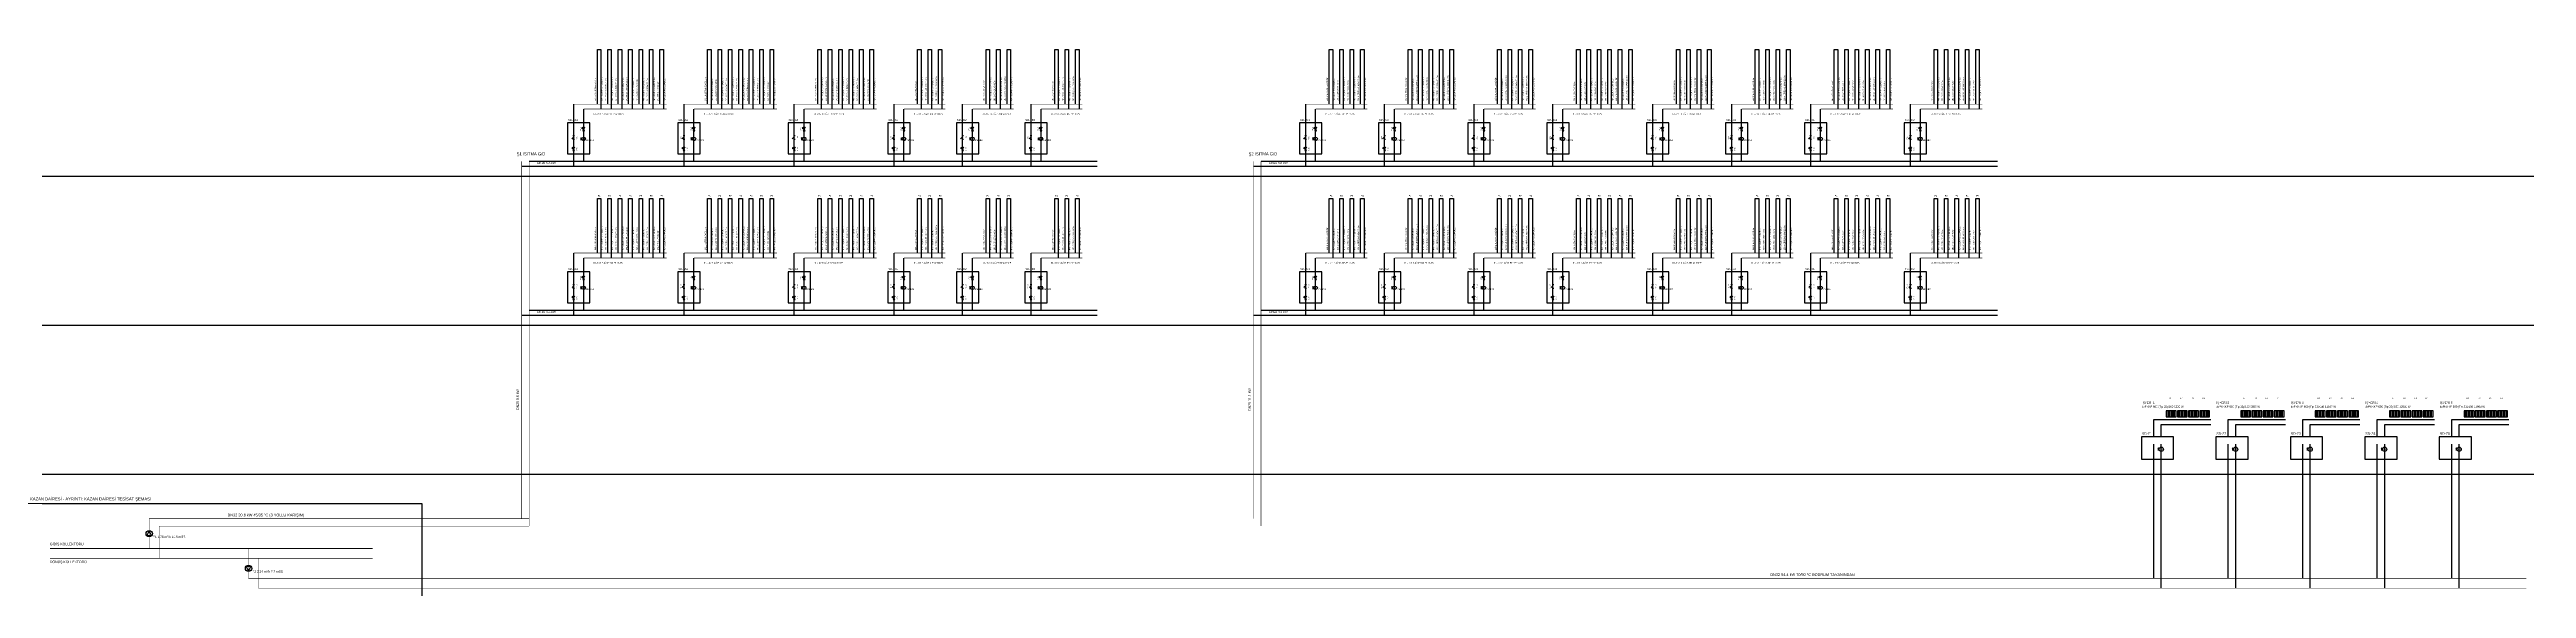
# Model space of a CAD drawing. Header units: centimetres. Extents: x 247996 to 314900, y -468471 to -440326.
# Drawn here: x 289598 to 299575, y -443561 to -441390 of the extents above; entities that cross this region are included whole.
import ezdxf
from ezdxf.enums import TextEntityAlignment as Align

# ---------------------------------------------------------------- set-up
doc = ezdxf.new("R2010")
doc.units = ezdxf.units.CM
doc.linetypes.add('ISITMA DONUS HATTI', pattern=[1.66, 1.57, -0.02, -0.07])
for name, color, linetype in [('SCOTT-MTY-CİHAZ', 135, 'Continuous'), ('SCOTT-MTY-KALORIMETRE', 6, 'Continuous'), ('SCOTT-MTY-KOLLETÖR', 7, 'Continuous'), ('SCOTT-MTY-PEX-BORU', 1, 'Continuous'), ('SCOTT-MTY-RADYATÖR', 2, 'Continuous'), ('SCOTT-MTY-SAYAC', 3, 'Continuous'), ('SCOTT-MTY-TES-SAFT', 8, 'Continuous'), ('SCOTT-MTY-TES-SEMA', 7, 'Continuous'), ('SCOTT-MTY-TES-YAZI', 7, 'Continuous'), ('SCOTT-MTY-VANA', 1, 'Continuous')]:
    doc.layers.add(name, color=color, linetype=linetype)
for name, color, linetype, lineweight in [('SCOTT-MTY-ISITMA-CAP', 41, 'Continuous', 30), ('SCOTT-MTY-ISITMA-DONUS-BORU', 30, 'ISITMA DONUS HATTI', 30), ('SCOTT-MTY-ISITMA-GIDIS-BORU', 10, 'Continuous', 30)]:
    doc.layers.add(name, color=color, linetype=linetype, lineweight=lineweight)
doc.styles.add('ROTAS', font='arial.ttf')

# ---------------------------------------------------------------- blocks, each defined once
blk = doc.blocks.new('T-POMPA')
blk.add_lwpolyline([(-5, -6), (7, 0), (-5, 6)], close=True)
blk.add_circle((0, 0), 8)
blk = doc.blocks.new('MTY-KURESEL VANA')
at = {"layer": 'SCOTT-MTY-VANA'}
for p, q in [((0, 0), (0, 8)), ((0, 8), (8, 8))]:
    blk.add_line(p, q, dxfattribs=at)
blk.add_lwpolyline([(-10, 5), (-10, -5), (10, 5), (10, -5), (-10, 5)], dxfattribs=at)
blk.add_attdef('CAP', (-1, -3), '', height=2.5, dxfattribs=at)
blk = doc.blocks.new('MTY-PISLIK TUTUCU')
at = {"layer": 'SCOTT-MTY-VANA'}
for p, q in [((-10, -5), (-10, 5)), ((-10, 0), (10, 0)), ((10, -5), (10, 5))]:
    blk.add_line(p, q, dxfattribs=at)
at = {"layer": 'SCOTT-MTY-VANA', "color": 1, "ltscale": 75}
for p, q in [((-6, 6), (-1, 10)), ((5, 0), (-4, 8))]:
    blk.add_line(p, q, dxfattribs=at)
at = {"layer": 'SCOTT-MTY-VANA'}
blk.add_attdef('CAP', (-2, -1), '', height=2.5, dxfattribs=at)
blk = doc.blocks.new('T-KALORIMETRE')
for p, q in [((-10, 0), (-6, 0)), ((6, 0), (10, 0))]:
    blk.add_line(p, q)
blk.add_lwpolyline([(-4, 8), (4, 8), (2, 10), (4, 8), (2, 6)])
blk.add_circle((0, 0), 6)
at = {"style": 'ROTAS'}
blk.add_text('Q', height=6, dxfattribs=at).set_placement((0, 0), align=Align.MIDDLE_CENTER)
blk = doc.blocks.new('T-RAD-SEMA')
for p, q in [((-16, 2), (-16, 23)), ((-10, 2), (-10, 23)), ((-4, 2), (-4, 23)), ((2, 2), (2, 23)), ((8, 2), (8, 23)), ((14, 2), (14, 23))]:
    blk.add_line(p, q)
blk.add_lwpolyline([(-20, 0), (20, 0), (20, 25), (-20, 25)], close=True)

msp = doc.modelspace()

# ---------------------------------------------------------------- linework, layer by layer
at = {"layer": 'SCOTT-MTY-CİHAZ'}
msp.add_lwpolyline([(289500, -443780), (291100, -443780), (291100, -443220), (289500, -443220)], close=True, dxfattribs=at)
at = {"layer": 'SCOTT-MTY-ISITMA-DONUS-BORU'}
for points, const_width in [([(291750, -441630), (292084, -441630)], 2.5), ([(292194, -441630), (292528, -441630)], 2.5), ([(292638, -441630), (292930, -441630)], 2.5), ([(293040, -441630), (293206, -441630)], 2.5), ([(293316, -441630), (293482, -441630)], 2.5), ([(293592, -441630), (293758, -441630)], 2.5), ([(294698, -441630), (294906, -441630)], 2.5), ([(295016, -441630), (295266, -441630)], 2.5), ([(295376, -441630), (295584, -441630)], 2.5), ([(295694, -441630), (295986, -441630)], 2.5), ([(296096, -441630), (296304, -441630)], 2.5), ([(296414, -441630), (296622, -441630)], 2.5), ([(296732, -441630), (297024, -441630)], 2.5), ([(297134, -441630), (297384, -441630)], 2.5), ([(291530, -443310), (291530, -441840)], 2), ([(294478, -443310), (294478, -441840)], 2), ([(291750, -442230), (292084, -442230)], 2.5), ([(292194, -442230), (292528, -442230)], 2.5), ([(292638, -442230), (292930, -442230)], 2.5), ([(293040, -442230), (293206, -442230)], 2.5), ([(293316, -442230), (293482, -442230)], 2.5), ([(293592, -442230), (293758, -442230)], 2.5), ([(294698, -442230), (294906, -442230)], 2.5), ([(295016, -442230), (295266, -442230)], 2.5), ([(295376, -442230), (295584, -442230)], 2.5), ([(295694, -442230), (295986, -442230)], 2.5), ([(296096, -442230), (296304, -442230)], 2.5), ([(296414, -442230), (296622, -442230)], 2.5), ([(296732, -442230), (297024, -442230)], 2.5), ([(297134, -442230), (297384, -442230)], 2.5), ([(290040, -443440), (290040, -443310), (291530, -443310)], 2), ([(289600, -443440), (290900, -443440)], 3), ([(290440, -443440), (290440, -443560), (291200, -443560)], 2), ([(291200, -443560), (299574, -443560)], 2)]:
    msp.add_lwpolyline(points, dxfattribs=dict(at, const_width=const_width))
for points in [[(291750, -441840), (291750, -441630)], [(292194, -441840), (292194, -441630)], [(292638, -441840), (292638, -441630)], [(293040, -441840), (293040, -441630)], [(293316, -441840), (293316, -441630)], [(293592, -441840), (293592, -441630)], [(294698, -441840), (294698, -441630)], [(295016, -441840), (295016, -441630)], [(295376, -441840), (295376, -441630)], [(295694, -441840), (295694, -441630)], [(296096, -441840), (296096, -441630)], [(296414, -441840), (296414, -441630)], [(296732, -441840), (296732, -441630)], [(297134, -441840), (297134, -441630)], [(291530, -441840), (293818, -441840)], [(294478, -441840), (297444, -441840)], [(291750, -442440), (291750, -442230)], [(292194, -442440), (292194, -442230)], [(292638, -442440), (292638, -442230)], [(293040, -442440), (293040, -442230)], [(293316, -442440), (293316, -442230)], [(293592, -442440), (293592, -442230)], [(294698, -442440), (294698, -442230)], [(295016, -442440), (295016, -442230)], [(295376, -442440), (295376, -442230)], [(295694, -442440), (295694, -442230)], [(296096, -442440), (296096, -442230)], [(296414, -442440), (296414, -442230)], [(296732, -442440), (296732, -442230)], [(297134, -442440), (297134, -442230)], [(291530, -442440), (293818, -442440)], [(294478, -442440), (297444, -442440)], [(298104, -442950), (298104, -442900), (298304, -442900)], [(298404, -442950), (298404, -442900), (298604, -442900)], [(298704, -442950), (298704, -442900), (298904, -442900)], [(299004, -442950), (299004, -442900), (299204, -442900)], [(299304, -442950), (299304, -442900), (299504, -442900)], [(298104, -443560), (298104, -442980)], [(298404, -443560), (298404, -442980)], [(298704, -443560), (298704, -442980)], [(299004, -443560), (299004, -442980)], [(299304, -443560), (299304, -442980)]]:
    msp.add_lwpolyline(points, dxfattribs=at)
at = {"layer": 'SCOTT-MTY-ISITMA-GIDIS-BORU'}
for points, const_width in [([(291710, -441610), (292084, -441610)], 2.5), ([(292154, -441610), (292528, -441610)], 2.5), ([(292598, -441610), (292930, -441610)], 2.5), ([(293000, -441610), (293206, -441610)], 2.5), ([(293276, -441610), (293482, -441610)], 2.5), ([(293552, -441610), (293758, -441610)], 2.5), ([(294658, -441610), (294906, -441610)], 2.5), ([(294976, -441610), (295266, -441610)], 2.5), ([(295336, -441610), (295584, -441610)], 2.5), ([(295654, -441610), (295986, -441610)], 2.5), ([(296056, -441610), (296304, -441610)], 2.5), ([(296374, -441610), (296622, -441610)], 2.5), ([(296692, -441610), (297024, -441610)], 2.5), ([(297094, -441610), (297384, -441610)], 2.5), ([(291500, -443280), (291500, -441840)], 2), ([(294448, -443280), (294448, -441840)], 2), ([(291710, -442210), (292084, -442210)], 2.5), ([(292154, -442210), (292528, -442210)], 2.5), ([(292598, -442210), (292930, -442210)], 2.5), ([(293000, -442210), (293206, -442210)], 2.5), ([(293276, -442210), (293482, -442210)], 2.5), ([(293552, -442210), (293758, -442210)], 2.5), ([(294658, -442210), (294906, -442210)], 2.5), ([(294976, -442210), (295266, -442210)], 2.5), ([(295336, -442210), (295584, -442210)], 2.5), ([(295654, -442210), (295986, -442210)], 2.5), ([(296056, -442210), (296304, -442210)], 2.5), ([(296374, -442210), (296622, -442210)], 2.5), ([(296692, -442210), (297024, -442210)], 2.5), ([(297094, -442210), (297384, -442210)], 2.5), ([(290000, -443400), (290000, -443280), (291530, -443280)], 2), ([(289600, -443400), (290900, -443400)], 3), ([(290400, -443400), (290400, -443520), (291200, -443520)], 2), ([(291200, -443520), (299574, -443520)], 2)]:
    msp.add_lwpolyline(points, dxfattribs=dict(at, const_width=const_width))
for points in [[(291710, -441860), (291710, -441610)], [(292154, -441860), (292154, -441610)], [(292598, -441860), (292598, -441610)], [(293000, -441860), (293000, -441610)], [(293276, -441860), (293276, -441610)], [(293552, -441860), (293552, -441610)], [(294658, -441860), (294658, -441610)], [(294976, -441860), (294976, -441610)], [(295336, -441860), (295336, -441610)], [(295654, -441860), (295654, -441610)], [(296056, -441860), (296056, -441610)], [(296374, -441860), (296374, -441610)], [(296692, -441860), (296692, -441610)], [(297094, -441860), (297094, -441610)], [(291500, -441860), (293818, -441860)], [(294448, -441860), (297444, -441860)], [(291710, -442460), (291710, -442210)], [(292154, -442460), (292154, -442210)], [(292598, -442460), (292598, -442210)], [(293000, -442460), (293000, -442210)], [(293276, -442460), (293276, -442210)], [(293552, -442460), (293552, -442210)], [(294658, -442460), (294658, -442210)], [(294976, -442460), (294976, -442210)], [(295336, -442460), (295336, -442210)], [(295654, -442460), (295654, -442210)], [(296056, -442460), (296056, -442210)], [(296374, -442460), (296374, -442210)], [(296692, -442460), (296692, -442210)], [(297094, -442460), (297094, -442210)], [(291500, -442460), (293818, -442460)], [(294448, -442460), (297444, -442460)], [(298074, -442950), (298074, -442880), (298304, -442880)], [(298374, -442950), (298374, -442880), (298604, -442880)], [(298674, -442950), (298674, -442880), (298904, -442880)], [(298974, -442950), (298974, -442880), (299204, -442880)], [(299274, -442950), (299274, -442880), (299504, -442880)], [(298074, -443520), (298074, -442980)], [(298374, -443520), (298374, -442980)], [(298674, -443520), (298674, -442980)], [(298974, -443520), (298974, -442980)], [(299274, -443520), (299274, -442980)]]:
    msp.add_lwpolyline(points, dxfattribs=at)
at = {"layer": 'SCOTT-MTY-PEX-BORU'}
for points in [[(291805, -441610), (291805, -441390), (291819, -441390), (291819, -441630)], [(291847, -441610), (291847, -441390), (291861, -441390), (291861, -441630)], [(291889, -441610), (291889, -441390), (291903, -441390), (291903, -441630)], [(291931, -441610), (291931, -441390), (291945, -441390), (291945, -441630)], [(291973, -441610), (291973, -441390), (291987, -441390), (291987, -441630)], [(292015, -441610), (292015, -441390), (292029, -441390), (292029, -441630)], [(292057, -441610), (292057, -441390), (292071, -441390), (292071, -441630)], [(292249, -441610), (292249, -441390), (292263, -441390), (292263, -441630)], [(292291, -441610), (292291, -441390), (292305, -441390), (292305, -441630)], [(292333, -441610), (292333, -441390), (292347, -441390), (292347, -441630)], [(292375, -441610), (292375, -441390), (292389, -441390), (292389, -441630)], [(292417, -441610), (292417, -441390), (292431, -441390), (292431, -441630)], [(292459, -441610), (292459, -441390), (292473, -441390), (292473, -441630)], [(292501, -441610), (292501, -441390), (292515, -441390), (292515, -441630)], [(292693, -441610), (292693, -441390), (292707, -441390), (292707, -441630)], [(292735, -441610), (292735, -441390), (292749, -441390), (292749, -441630)], [(292777, -441610), (292777, -441390), (292791, -441390), (292791, -441630)], [(292819, -441610), (292819, -441390), (292833, -441390), (292833, -441630)], [(292861, -441610), (292861, -441390), (292875, -441390), (292875, -441630)], [(292903, -441610), (292903, -441390), (292917, -441390), (292917, -441630)], [(293095, -441610), (293095, -441390), (293109, -441390), (293109, -441630)], [(293137, -441610), (293137, -441390), (293151, -441390), (293151, -441630)], [(293179, -441610), (293179, -441390), (293193, -441390), (293193, -441630)], [(293371, -441610), (293371, -441390), (293385, -441390), (293385, -441630)], [(293413, -441610), (293413, -441390), (293427, -441390), (293427, -441630)], [(293455, -441610), (293455, -441390), (293469, -441390), (293469, -441630)], [(293647, -441610), (293647, -441390), (293661, -441390), (293661, -441630)], [(293689, -441610), (293689, -441390), (293703, -441390), (293703, -441630)], [(293731, -441610), (293731, -441390), (293745, -441390), (293745, -441630)], [(294753, -441610), (294753, -441390), (294767, -441390), (294767, -441630)], [(294795, -441610), (294795, -441390), (294809, -441390), (294809, -441630)], [(294837, -441610), (294837, -441390), (294851, -441390), (294851, -441630)], [(294879, -441610), (294879, -441390), (294893, -441390), (294893, -441630)], [(295071, -441610), (295071, -441390), (295085, -441390), (295085, -441630)], [(295113, -441610), (295113, -441390), (295127, -441390), (295127, -441630)], [(295155, -441610), (295155, -441390), (295169, -441390), (295169, -441630)], [(295197, -441610), (295197, -441390), (295211, -441390), (295211, -441630)], [(295239, -441610), (295239, -441390), (295253, -441390), (295253, -441630)], [(295431, -441610), (295431, -441390), (295445, -441390), (295445, -441630)], [(295473, -441610), (295473, -441390), (295487, -441390), (295487, -441630)], [(295515, -441610), (295515, -441390), (295529, -441390), (295529, -441630)], [(295557, -441610), (295557, -441390), (295571, -441390), (295571, -441630)], [(295749, -441610), (295749, -441390), (295763, -441390), (295763, -441630)], [(295791, -441610), (295791, -441390), (295805, -441390), (295805, -441630)], [(295833, -441610), (295833, -441390), (295847, -441390), (295847, -441630)], [(295875, -441610), (295875, -441390), (295889, -441390), (295889, -441630)], [(295917, -441610), (295917, -441390), (295931, -441390), (295931, -441630)], [(295959, -441610), (295959, -441390), (295973, -441390), (295973, -441630)], [(296151, -441610), (296151, -441390), (296165, -441390), (296165, -441630)], [(296193, -441610), (296193, -441390), (296207, -441390), (296207, -441630)], [(296235, -441610), (296235, -441390), (296249, -441390), (296249, -441630)], [(296277, -441610), (296277, -441390), (296291, -441390), (296291, -441630)], [(296469, -441610), (296469, -441390), (296483, -441390), (296483, -441630)], [(296511, -441610), (296511, -441390), (296525, -441390), (296525, -441630)], [(296553, -441610), (296553, -441390), (296567, -441390), (296567, -441630)], [(296595, -441610), (296595, -441390), (296609, -441390), (296609, -441630)], [(296787, -441610), (296787, -441390), (296801, -441390), (296801, -441630)], [(296829, -441610), (296829, -441390), (296843, -441390), (296843, -441630)], [(296871, -441610), (296871, -441390), (296885, -441390), (296885, -441630)], [(296913, -441610), (296913, -441390), (296927, -441390), (296927, -441630)], [(296955, -441610), (296955, -441390), (296969, -441390), (296969, -441630)], [(296997, -441610), (296997, -441390), (297011, -441390), (297011, -441630)], [(297189, -441610), (297189, -441390), (297203, -441390), (297203, -441630)], [(297231, -441610), (297231, -441390), (297245, -441390), (297245, -441630)], [(297273, -441610), (297273, -441390), (297287, -441390), (297287, -441630)], [(297315, -441610), (297315, -441390), (297329, -441390), (297329, -441630)], [(297357, -441610), (297357, -441390), (297371, -441390), (297371, -441630)], [(291805, -442210), (291805, -441990), (291819, -441990), (291819, -442230)], [(291847, -442210), (291847, -441990), (291861, -441990), (291861, -442230)], [(291889, -442210), (291889, -441990), (291903, -441990), (291903, -442230)], [(291931, -442210), (291931, -441990), (291945, -441990), (291945, -442230)], [(291973, -442210), (291973, -441990), (291987, -441990), (291987, -442230)], [(292015, -442210), (292015, -441990), (292029, -441990), (292029, -442230)], [(292057, -442210), (292057, -441990), (292071, -441990), (292071, -442230)], [(292249, -442210), (292249, -441990), (292263, -441990), (292263, -442230)], [(292291, -442210), (292291, -441990), (292305, -441990), (292305, -442230)], [(292333, -442210), (292333, -441990), (292347, -441990), (292347, -442230)], [(292375, -442210), (292375, -441990), (292389, -441990), (292389, -442230)], [(292417, -442210), (292417, -441990), (292431, -441990), (292431, -442230)], [(292459, -442210), (292459, -441990), (292473, -441990), (292473, -442230)], [(292501, -442210), (292501, -441990), (292515, -441990), (292515, -442230)], [(292693, -442210), (292693, -441990), (292707, -441990), (292707, -442230)], [(292735, -442210), (292735, -441990), (292749, -441990), (292749, -442230)], [(292777, -442210), (292777, -441990), (292791, -441990), (292791, -442230)], [(292819, -442210), (292819, -441990), (292833, -441990), (292833, -442230)], [(292861, -442210), (292861, -441990), (292875, -441990), (292875, -442230)], [(292903, -442210), (292903, -441990), (292917, -441990), (292917, -442230)], [(293095, -442210), (293095, -441990), (293109, -441990), (293109, -442230)], [(293137, -442210), (293137, -441990), (293151, -441990), (293151, -442230)], [(293179, -442210), (293179, -441990), (293193, -441990), (293193, -442230)], [(293371, -442210), (293371, -441990), (293385, -441990), (293385, -442230)], [(293413, -442210), (293413, -441990), (293427, -441990), (293427, -442230)], [(293455, -442210), (293455, -441990), (293469, -441990), (293469, -442230)], [(293647, -442210), (293647, -441990), (293661, -441990), (293661, -442230)], [(293689, -442210), (293689, -441990), (293703, -441990), (293703, -442230)], [(293731, -442210), (293731, -441990), (293745, -441990), (293745, -442230)], [(294753, -442210), (294753, -441990), (294767, -441990), (294767, -442230)], [(294795, -442210), (294795, -441990), (294809, -441990), (294809, -442230)], [(294837, -442210), (294837, -441990), (294851, -441990), (294851, -442230)], [(294879, -442210), (294879, -441990), (294893, -441990), (294893, -442230)], [(295071, -442210), (295071, -441990), (295085, -441990), (295085, -442230)], [(295113, -442210), (295113, -441990), (295127, -441990), (295127, -442230)], [(295155, -442210), (295155, -441990), (295169, -441990), (295169, -442230)], [(295197, -442210), (295197, -441990), (295211, -441990), (295211, -442230)], [(295239, -442210), (295239, -441990), (295253, -441990), (295253, -442230)], [(295431, -442210), (295431, -441990), (295445, -441990), (295445, -442230)], [(295473, -442210), (295473, -441990), (295487, -441990), (295487, -442230)], [(295515, -442210), (295515, -441990), (295529, -441990), (295529, -442230)], [(295557, -442210), (295557, -441990), (295571, -441990), (295571, -442230)], [(295749, -442210), (295749, -441990), (295763, -441990), (295763, -442230)], [(295791, -442210), (295791, -441990), (295805, -441990), (295805, -442230)], [(295833, -442210), (295833, -441990), (295847, -441990), (295847, -442230)], [(295875, -442210), (295875, -441990), (295889, -441990), (295889, -442230)], [(295917, -442210), (295917, -441990), (295931, -441990), (295931, -442230)], [(295959, -442210), (295959, -441990), (295973, -441990), (295973, -442230)], [(296151, -442210), (296151, -441990), (296165, -441990), (296165, -442230)], [(296193, -442210), (296193, -441990), (296207, -441990), (296207, -442230)], [(296235, -442210), (296235, -441990), (296249, -441990), (296249, -442230)], [(296277, -442210), (296277, -441990), (296291, -441990), (296291, -442230)], [(296469, -442210), (296469, -441990), (296483, -441990), (296483, -442230)], [(296511, -442210), (296511, -441990), (296525, -441990), (296525, -442230)], [(296553, -442210), (296553, -441990), (296567, -441990), (296567, -442230)], [(296595, -442210), (296595, -441990), (296609, -441990), (296609, -442230)], [(296787, -442210), (296787, -441990), (296801, -441990), (296801, -442230)], [(296829, -442210), (296829, -441990), (296843, -441990), (296843, -442230)], [(296871, -442210), (296871, -441990), (296885, -441990), (296885, -442230)], [(296913, -442210), (296913, -441990), (296927, -441990), (296927, -442230)], [(296955, -442210), (296955, -441990), (296969, -441990), (296969, -442230)], [(296997, -442210), (296997, -441990), (297011, -441990), (297011, -442230)], [(297189, -442210), (297189, -441990), (297203, -441990), (297203, -442230)], [(297231, -442210), (297231, -441990), (297245, -441990), (297245, -442230)], [(297273, -442210), (297273, -441990), (297287, -441990), (297287, -442230)], [(297315, -442210), (297315, -441990), (297329, -441990), (297329, -442230)], [(297357, -442210), (297357, -441990), (297371, -441990), (297371, -442230)]]:
    msp.add_lwpolyline(points, dxfattribs=at)
at = {"layer": 'SCOTT-MTY-SAYAC'}
for points in [[(291685, -441810), (291775, -441810), (291775, -441685), (291685, -441685)], [(292129, -441810), (292219, -441810), (292219, -441685), (292129, -441685)], [(292573, -441810), (292663, -441810), (292663, -441685), (292573, -441685)], [(292975, -441810), (293065, -441810), (293065, -441685), (292975, -441685)], [(293251, -441810), (293341, -441810), (293341, -441685), (293251, -441685)], [(293527, -441810), (293617, -441810), (293617, -441685), (293527, -441685)], [(294633, -441810), (294723, -441810), (294723, -441685), (294633, -441685)], [(294951, -441810), (295041, -441810), (295041, -441685), (294951, -441685)], [(295311, -441810), (295401, -441810), (295401, -441685), (295311, -441685)], [(295629, -441810), (295719, -441810), (295719, -441685), (295629, -441685)], [(296031, -441810), (296121, -441810), (296121, -441685), (296031, -441685)], [(296349, -441810), (296439, -441810), (296439, -441685), (296349, -441685)], [(296667, -441810), (296757, -441810), (296757, -441685), (296667, -441685)], [(297069, -441810), (297159, -441810), (297159, -441685), (297069, -441685)], [(291685, -442410), (291775, -442410), (291775, -442285), (291685, -442285)], [(292129, -442410), (292219, -442410), (292219, -442285), (292129, -442285)], [(292573, -442410), (292663, -442410), (292663, -442285), (292573, -442285)], [(292975, -442410), (293065, -442410), (293065, -442285), (292975, -442285)], [(293251, -442410), (293341, -442410), (293341, -442285), (293251, -442285)], [(293527, -442410), (293617, -442410), (293617, -442285), (293527, -442285)], [(294633, -442410), (294723, -442410), (294723, -442285), (294633, -442285)], [(294951, -442410), (295041, -442410), (295041, -442285), (294951, -442285)], [(295311, -442410), (295401, -442410), (295401, -442285), (295311, -442285)], [(295629, -442410), (295719, -442410), (295719, -442285), (295629, -442285)], [(296031, -442410), (296121, -442410), (296121, -442285), (296031, -442285)], [(296349, -442410), (296439, -442410), (296439, -442285), (296349, -442285)], [(296667, -442410), (296757, -442410), (296757, -442285), (296667, -442285)], [(297069, -442410), (297159, -442410), (297159, -442285), (297069, -442285)], [(298024, -443040), (298154, -443040), (298154, -442950), (298024, -442950)], [(298324, -443040), (298454, -443040), (298454, -442950), (298324, -442950)], [(298624, -443040), (298754, -443040), (298754, -442950), (298624, -442950)], [(298924, -443040), (299054, -443040), (299054, -442950), (298924, -442950)], [(299224, -443040), (299354, -443040), (299354, -442950), (299224, -442950)]]:
    msp.add_lwpolyline(points, close=True, dxfattribs=at)
at = {"layer": 'SCOTT-MTY-TES-SEMA'}
for points in [[(289300, -441900), (314900, -441900)], [(289300, -442500), (314900, -442500)], [(289300, -443100), (314900, -443100)]]:
    msp.add_lwpolyline(points, dxfattribs=at)

# ---------------------------------------------------------------- block references
at = {"layer": 'SCOTT-MTY-CİHAZ', "xscale": 1.6, "yscale": 1.6}
for p, rotation in [((290000, -443340), 90), ((290400, -443480), -90)]:
    msp.add_blockref('T-POMPA', p, dxfattribs=dict(at, rotation=rotation))
at = {"layer": 'SCOTT-MTY-KALORIMETRE', "rotation": 90}
for p, xscale, yscale in [((291750, -441750), 1.2, 1.2), ((292194, -441750), 1.2, 1.2), ((292638, -441750), 1.2, 1.2), ((293040, -441750), 1.2, 1.2), ((293316, -441750), 1.2, 1.2), ((293592, -441750), 1.2, 1.2), ((294698, -441750), 1.2, 1.2), ((295016, -441750), 1.2, 1.2), ((295376, -441750), 1.2, 1.2), ((295694, -441750), 1.2, 1.2), ((296096, -441750), 1.2, 1.2), ((296414, -441750), 1.2, 1.2), ((296732, -441750), 1.2, 1.2), ((297134, -441750), 1.2, 1.2), ((291750, -442350), 1.2, 1.2), ((292194, -442350), 1.2, 1.2), ((292638, -442350), 1.2, 1.2), ((293040, -442350), 1.2, 1.2), ((293316, -442350), 1.2, 1.2), ((293592, -442350), 1.2, 1.2), ((294698, -442350), 1.2, 1.2), ((295016, -442350), 1.2, 1.2), ((295376, -442350), 1.2, 1.2), ((295694, -442350), 1.2, 1.2), ((296096, -442350), 1.2, 1.2), ((296414, -442350), 1.2, 1.2), ((296732, -442350), 1.2, 1.2), ((297134, -442350), 1.2, 1.2), ((298104, -443000), 1.4, 1.4), ((298404, -443000), 1.4, 1.4), ((298704, -443000), 1.4, 1.4), ((299004, -443000), 1.4, 1.4), ((299304, -443000), 1.4, 1.4)]:
    msp.add_blockref('T-KALORIMETRE', p, dxfattribs=dict(at, xscale=xscale, yscale=yscale))
at = {"layer": 'SCOTT-MTY-RADYATÖR'}
for p in [(298144, -442870), (298189, -442870), (298234, -442870), (298279, -442870), (298444, -442870), (298489, -442870), (298534, -442870), (298579, -442870), (298744, -442870), (298789, -442870), (298834, -442870), (298879, -442870), (299044, -442870), (299089, -442870), (299134, -442870), (299179, -442870), (299344, -442870), (299389, -442870), (299434, -442870), (299479, -442870)]:
    msp.add_blockref('T-RAD-SEMA', p, dxfattribs=at)
at = {"layer": 'SCOTT-MTY-VANA', "xscale": 0.7, "yscale": 0.7, "rotation": 90}
for name, p in [('MTY-PISLIK TUTUCU', (291710, -441745)), ('MTY-KURESEL VANA', (291750, -441710)), ('MTY-PISLIK TUTUCU', (292154, -441745)), ('MTY-KURESEL VANA', (292194, -441710)), ('MTY-PISLIK TUTUCU', (292598, -441745)), ('MTY-KURESEL VANA', (292638, -441710)), ('MTY-PISLIK TUTUCU', (293000, -441745)), ('MTY-KURESEL VANA', (293040, -441710)), ('MTY-PISLIK TUTUCU', (293276, -441745)), ('MTY-KURESEL VANA', (293316, -441710)), ('MTY-PISLIK TUTUCU', (293552, -441745)), ('MTY-KURESEL VANA', (293592, -441710)), ('MTY-PISLIK TUTUCU', (294658, -441745)), ('MTY-KURESEL VANA', (294698, -441710)), ('MTY-PISLIK TUTUCU', (294976, -441745)), ('MTY-KURESEL VANA', (295016, -441710)), ('MTY-PISLIK TUTUCU', (295336, -441745)), ('MTY-KURESEL VANA', (295376, -441710)), ('MTY-PISLIK TUTUCU', (295654, -441745)), ('MTY-KURESEL VANA', (295694, -441710)), ('MTY-PISLIK TUTUCU', (296056, -441745)), ('MTY-KURESEL VANA', (296096, -441710)), ('MTY-PISLIK TUTUCU', (296374, -441745)), ('MTY-KURESEL VANA', (296414, -441710)), ('MTY-PISLIK TUTUCU', (296692, -441745)), ('MTY-KURESEL VANA', (296732, -441710)), ('MTY-PISLIK TUTUCU', (297094, -441745)), ('MTY-KURESEL VANA', (297134, -441710)), ('MTY-KURESEL VANA', (291710, -441790)), ('MTY-KURESEL VANA', (292154, -441790)), ('MTY-KURESEL VANA', (292598, -441790)), ('MTY-KURESEL VANA', (293000, -441790)), ('MTY-KURESEL VANA', (293276, -441790)), ('MTY-KURESEL VANA', (293552, -441790)), ('MTY-KURESEL VANA', (294658, -441790)), ('MTY-KURESEL VANA', (294976, -441790)), ('MTY-KURESEL VANA', (295336, -441790)), ('MTY-KURESEL VANA', (295654, -441790)), ('MTY-KURESEL VANA', (296056, -441790)), ('MTY-KURESEL VANA', (296374, -441790)), ('MTY-KURESEL VANA', (296692, -441790)), ('MTY-KURESEL VANA', (297094, -441790)), ('MTY-PISLIK TUTUCU', (291710, -442345)), ('MTY-KURESEL VANA', (291750, -442310)), ('MTY-PISLIK TUTUCU', (292154, -442345)), ('MTY-KURESEL VANA', (292194, -442310)), ('MTY-PISLIK TUTUCU', (292598, -442345)), ('MTY-KURESEL VANA', (292638, -442310)), ('MTY-PISLIK TUTUCU', (293000, -442345)), ('MTY-KURESEL VANA', (293040, -442310)), ('MTY-PISLIK TUTUCU', (293276, -442345)), ('MTY-KURESEL VANA', (293316, -442310)), ('MTY-PISLIK TUTUCU', (293552, -442345)), ('MTY-KURESEL VANA', (293592, -442310)), ('MTY-PISLIK TUTUCU', (294658, -442345)), ('MTY-KURESEL VANA', (294698, -442310)), ('MTY-PISLIK TUTUCU', (294976, -442345)), ('MTY-KURESEL VANA', (295016, -442310)), ('MTY-PISLIK TUTUCU', (295336, -442345)), ('MTY-KURESEL VANA', (295376, -442310)), ('MTY-PISLIK TUTUCU', (295654, -442345)), ('MTY-KURESEL VANA', (295694, -442310)), ('MTY-PISLIK TUTUCU', (296056, -442345)), ('MTY-KURESEL VANA', (296096, -442310)), ('MTY-PISLIK TUTUCU', (296374, -442345)), ('MTY-KURESEL VANA', (296414, -442310)), ('MTY-PISLIK TUTUCU', (296692, -442345)), ('MTY-KURESEL VANA', (296732, -442310)), ('MTY-PISLIK TUTUCU', (297094, -442345)), ('MTY-KURESEL VANA', (297134, -442310)), ('MTY-KURESEL VANA', (291710, -442390)), ('MTY-KURESEL VANA', (292154, -442390)), ('MTY-KURESEL VANA', (292598, -442390)), ('MTY-KURESEL VANA', (293000, -442390)), ('MTY-KURESEL VANA', (293276, -442390)), ('MTY-KURESEL VANA', (293552, -442390)), ('MTY-KURESEL VANA', (294658, -442390)), ('MTY-KURESEL VANA', (294976, -442390)), ('MTY-KURESEL VANA', (295336, -442390)), ('MTY-KURESEL VANA', (295654, -442390)), ('MTY-KURESEL VANA', (296056, -442390)), ('MTY-KURESEL VANA', (296374, -442390)), ('MTY-KURESEL VANA', (296692, -442390)), ('MTY-KURESEL VANA', (297094, -442390))]:
    msp.add_blockref(name, p, dxfattribs=at).add_auto_attribs({'CAP': 'DN20'})

# ---------------------------------------------------------------- texts
at = {"layer": 'SCOTT-MTY-CİHAZ', "style": 'ROTAS', "width": 0.8}
for s, height, p in [('KAZAN DAİRESİ - AYRINTI: KAZAN DAİRESİ TESİSAT ŞEMASI', 12, (289520, -443210)), ('P1 1.78 m³/h 11.6 mSS', 9, (290015, -443360)), ('P2 2.34 m³/h 7.7 mSS', 9, (290415, -443500))]:
    msp.add_text(s, height=height, dxfattribs=at).set_placement(p, align=Align.BOTTOM_LEFT)
at = {"layer": 'SCOTT-MTY-ISITMA-CAP', "style": 'ROTAS', "width": 0.8}
for s, p in [('PEX 16x2,0 a=15 225W-DN15', (291828, -441598)), ('PEX 16x2,0 a=15 225W-DN15', (291870, -441598)), ('PEX 16x2,0 a=15 254W-DN15', (291912, -441598)), ('PEX 16x2,0 a=15 66W-DN15', (291954, -441598)), ('PEX 16x2,0 a=10 97W-DN15', (291996, -441598)), ('PEX 16x2,0 a=15 254W-DN15', (292038, -441598)), ('PEX 16x2,0 a=15 90W-DN15', (292080, -441598)), ('PEX 16x2,0 a=15 56W-DN15', (292272, -441598)), ('PEX 16x2,0 a=10 82W-DN15', (292314, -441598)), ('PEX 16x2,0 a=15 240W-DN15', (292356, -441598)), ('PEX 16x2,0 a=15 240W-DN15', (292398, -441598)), ('PEX 16x2,0 a=15 166W-DN15', (292440, -441598)), ('PEX 16x2,0 a=15 166W-DN15', (292482, -441598)), ('PEX 16x2,0 a=15 91W-DN15', (292524, -441598)), ('PEX 16x2,0 a=15 236W-DN15', (292716, -441598)), ('PEX 16x2,0 a=15 56W-DN15', (292758, -441598)), ('PEX 16x2,0 a=15 236W-DN15', (292800, -441598)), ('PEX 16x2,0 a=15 188W-DN15', (292842, -441598)), ('PEX 16x2,0 a=15 188W-DN15', (292884, -441598)), ('PEX 16x2,0 a=10 84W-DN15', (292926, -441598)), ('PEX 16x2,0 a=15 589W-DN15', (293118, -441598)), ('PEX 16x2,0 a=15 38W-DN15', (293160, -441598)), ('PEX 16x2,0 a=15 191W-DN15', (293202, -441598)), ('PEX 16x2,0 a=15 281W-DN15', (293394, -441598)), ('PEX 16x2,0 a=15 281W-DN15', (293436, -441598)), ('PEX 16x2,0 a=15 137W-DN15', (293478, -441598)), ('PEX 16x2,0 a=15 576W-DN15', (293670, -441598)), ('PEX 16x2,0 a=15 43W-DN15', (293712, -441598)), ('PEX 16x2,0 a=15 152W-DN15', (293754, -441598)), ('PEX 16x2,0 a=15 33W-DN15', (294776, -441598)), ('PEX 16x2,0 a=15 248W-DN15', (294818, -441598)), ('PEX 16x2,0 a=15 248W-DN15', (294860, -441598)), ('PEX 16x2,0 a=15 181W-DN15', (294902, -441598)), ('PEX 16x2,0 a=15 33W-DN15', (295094, -441598)), ('PEX 16x2,0 a=15 259W-DN15', (295136, -441598)), ('PEX 16x2,0 a=15 61W-DN15', (295178, -441598)), ('PEX 16x2,0 a=15 259W-DN15', (295220, -441598)), ('PEX 16x2,0 a=15 131W-DN15', (295262, -441598)), ('PEX 16x2,0 a=15 39W-DN15', (295454, -441598)), ('PEX 16x2,0 a=15 288W-DN15', (295496, -441598)), ('PEX 16x2,0 a=15 288W-DN15', (295538, -441598)), ('PEX 16x2,0 a=15 100W-DN15', (295580, -441598)), ('PEX 16x2,0 a=15 69W-DN15', (295772, -441598)), ('PEX 16x2,0 a=15 13W-DN15', (295814, -441598)), ('PEX 16x2,0 a=15 69W-DN15', (295856, -441598)), ('PEX 16x2,0 a=15 34W-DN15', (295898, -441598)), ('PEX 16x2,0 a=15 33W-DN15', (295940, -441598)), ('PEX 16x2,0 a=15 170W-DN15', (295982, -441598)), ('PEX 16x2,0 a=15 266W-DN15', (296174, -441598)), ('PEX 16x2,0 a=15 266W-DN15', (296216, -441598)), ('PEX 16x2,0 a=15 33W-DN15', (296258, -441598)), ('PEX 16x2,0 a=15 120W-DN15', (296300, -441598)), ('PEX 16x2,0 a=15 33W-DN15', (296492, -441598)), ('PEX 16x2,0 a=15 252W-DN15', (296534, -441598)), ('PEX 16x2,0 a=15 252W-DN15', (296576, -441598)), ('PEX 16x2,0 a=15 194W-DN15', (296618, -441598)), ('PEX 16x2,0 a=15 261W-DN15', (296810, -441598)), ('PEX 16x2,0 a=15 60W-DN15', (296852, -441598)), ('PEX 16x2,0 a=15 255W-DN15', (296894, -441598)), ('PEX 16x2,0 a=15 261W-DN15', (296936, -441598)), ('PEX 16x2,0 a=15 33W-DN15', (296978, -441598)), ('PEX 16x2,0 a=15 65W-DN15', (297020, -441598)), ('PEX 16x2,0 a=15 296W-DN15', (297212, -441598)), ('PEX 16x2,0 a=15 289W-DN15', (297254, -441598)), ('PEX 16x2,0 a=15 296W-DN15', (297296, -441598)), ('PEX 16x2,0 a=15 38W-DN15', (297338, -441598)), ('PEX 16x2,0 a=15 145W-DN15', (297380, -441598)), ('PEX 16x2,0 a=15 161W-DN15', (291828, -442198)), ('PEX 16x2,0 a=15 161W-DN15', (291870, -442198)), ('PEX 16x2,0 a=15 175W-DN15', (291912, -442198)), ('PEX 16x2,0 a=15 11W-DN15', (291954, -442198)), ('PEX 16x2,0 a=10 62W-DN15', (291996, -442198)), ('PEX 16x2,0 a=15 175W-DN15', (292038, -442198)), ('PEX 16x2,0 a=15 17W-DN15', (292080, -442198)), ('PEX 16x2,0 a=15 0W-DN15', (292272, -442198)), ('PEX 16x2,0 a=10 48W-DN15', (292314, -442198)), ('PEX 16x2,0 a=15 161W-DN15', (292356, -442198)), ('PEX 16x2,0 a=15 161W-DN15', (292398, -442198)), ('PEX 16x2,0 a=15 102W-DN15', (292440, -442198)), ('PEX 16x2,0 a=15 102W-DN15', (292482, -442198)), ('PEX 16x2,0 a=15 26W-DN15', (292524, -442198)), ('PEX 16x2,0 a=15 172W-DN15', (292716, -442198)), ('PEX 16x2,0 a=15 0W-DN15', (292758, -442198)), ('PEX 16x2,0 a=15 172W-DN15', (292800, -442198)), ('PEX 16x2,0 a=15 109W-DN15', (292842, -442198)), ('PEX 16x2,0 a=15 109W-DN15', (292884, -442198)), ('PEX 16x2,0 a=10 49W-DN15', (292926, -442198)), ('PEX 16x2,0 a=15 501W-DN15', (293118, -442198)), ('PEX 16x2,0 a=15 0W-DN15', (293160, -442198)), ('PEX 16x2,0 a=15 102W-DN15', (293202, -442198)), ('PEX 16x2,0 a=15 237W-DN15', (293394, -442198)), ('PEX 16x2,0 a=15 237W-DN15', (293436, -442198)), ('PEX 16x2,0 a=15 49W-DN15', (293478, -442198)), ('PEX 16x2,0 a=15 487W-DN15', (293670, -442198)), ('PEX 16x2,0 a=15 5W-DN15', (293712, -442198)), ('PEX 16x2,0 a=15 66W-DN15', (293754, -442198)), ('PEX 16x2,0 a=15 0W-DN15', (294776, -442198)), ('PEX 16x2,0 a=15 194W-DN15', (294818, -442198)), ('PEX 16x2,0 a=15 194W-DN15', (294860, -442198)), ('PEX 16x2,0 a=15 98W-DN15', (294902, -442198)), ('PEX 16x2,0 a=15 0W-DN15', (295094, -442198)), ('PEX 16x2,0 a=15 210W-DN15', (295136, -442198)), ('PEX 16x2,0 a=15 49W-DN15', (295178, -442198)), ('PEX 16x2,0 a=15 210W-DN15', (295220, -442198)), ('PEX 16x2,0 a=15 35W-DN15', (295262, -442198)), ('PEX 16x2,0 a=15 6W-DN15', (295454, -442198)), ('PEX 16x2,0 a=15 235W-DN15', (295496, -442198)), ('PEX 16x2,0 a=15 235W-DN15', (295538, -442198)), ('PEX 16x2,0 a=15 28W-DN15', (295580, -442198)), ('PEX 16x2,0 a=15 29W-DN15', (295772, -442198)), ('PEX 16x2,0 a=15 5W-DN15', (295814, -442198)), ('PEX 16x2,0 a=15 29W-DN15', (295856, -442198)), ('PEX 16x2,0 a=15 14W-DN15', (295898, -442198)), ('PEX 16x2,0 a=15 0W-DN15', (295940, -442198)), ('PEX 16x2,0 a=15 90W-DN15', (295982, -442198)), ('PEX 16x2,0 a=15 212W-DN15', (296174, -442198)), ('PEX 16x2,0 a=15 212W-DN15', (296216, -442198)), ('PEX 16x2,0 a=15 0W-DN15', (296258, -442198)), ('PEX 16x2,0 a=15 34W-DN15', (296300, -442198)), ('PEX 16x2,0 a=15 0W-DN15', (296492, -442198)), ('PEX 16x2,0 a=15 198W-DN15', (296534, -442198)), ('PEX 16x2,0 a=15 198W-DN15', (296576, -442198)), ('PEX 16x2,0 a=15 84W-DN15', (296618, -442198)), ('PEX 16x2,0 a=15 180W-DN15', (296810, -442198)), ('PEX 16x2,0 a=15 41W-DN15', (296852, -442198)), ('PEX 16x2,0 a=15 176W-DN15', (296894, -442198)), ('PEX 16x2,0 a=15 180W-DN15', (296936, -442198)), ('PEX 16x2,0 a=15 0W-DN15', (296978, -442198)), ('PEX 16x2,0 a=15 0W-DN15', (297020, -442198)), ('PEX 16x2,0 a=15 199W-DN15', (297212, -442198)), ('PEX 16x2,0 a=15 194W-DN15', (297254, -442198)), ('PEX 16x2,0 a=15 199W-DN15', (297296, -442198)), ('PEX 16x2,0 a=15 5W-DN15', (297338, -442198)), ('PEX 16x2,0 a=15 54W-DN15', (297380, -442198))]:
    msp.add_text(s, height=5, rotation=90, dxfattribs=at).set_placement(p, align=Align.BOTTOM_LEFT)
for s, height, p in [('DN20 5.8 kW', 9, (291600, -441854)), ('DN20 6.8 kW', 9, (294548, -441854)), ('DN15 3.8 kW', 9, (291600, -442454)), ('DN20 4.3 kW', 9, (294548, -442454)), ('DN32 20.6 kW 45/35 °C (3 YOLLU KARIŞIM)', 11, (290470, -443274)), ('DN32 54.4 kW 70/50 °C BODRUM TAVANINDAN', 11, (296699.2, -443514))]:
    msp.add_text(s, height=height, dxfattribs=at).set_placement(p, align=Align.BOTTOM_CENTER)
for s, p in [('DN25 9.6 kW', (291492, -442800)), ('DN25 11.1 kW', (294440, -442800))]:
    msp.add_text(s, height=10, rotation=90, dxfattribs=at).set_placement(p, align=Align.BOTTOM_CENTER)
for s, p in [('GİDİŞ KOLLEKTÖRÜ', (289600, -443390)), ('DÖNÜŞ KOLLEKTÖRÜ', (289600, -443462))]:
    msp.add_text(s, height=10, dxfattribs=at).set_placement(p, align=Align.BOTTOM_LEFT)
at = {"layer": 'SCOTT-MTY-KALORIMETRE', "style": 'ROTAS', "width": 0.8}
for s, p in [('KM-2A1', (291760, -441760)), ('KM-2A2', (292204, -441760)), ('KM-2A3', (292648, -441760)), ('KM-2B1', (293050, -441760)), ('KM-2B2', (293326, -441760)), ('KM-2B3', (293602, -441760)), ('KM-2C1', (294708, -441760)), ('KM-2C2', (295026, -441760)), ('KM-2C3', (295386, -441760)), ('KM-2D1', (295704, -441760)), ('KM-2D2', (296106, -441760)), ('KM-2D3', (296424, -441760)), ('KM-2E1', (296742, -441760)), ('KM-2E2', (297144, -441760)), ('KM-1A1', (291760, -442360)), ('KM-1A2', (292204, -442360)), ('KM-1A3', (292648, -442360)), ('KM-1B1', (293050, -442360)), ('KM-1B2', (293326, -442360)), ('KM-1B3', (293602, -442360)), ('KM-1C1', (294708, -442360)), ('KM-1C2', (295026, -442360)), ('KM-1C3', (295386, -442360)), ('KM-1D1', (295704, -442360)), ('KM-1D2', (296106, -442360)), ('KM-1D3', (296424, -442360)), ('KM-1E1', (296742, -442360)), ('KM-1E2', (297144, -442360))]:
    msp.add_text(s, height=6, dxfattribs=at).set_placement(p, align=Align.BOTTOM_LEFT)
at = {"layer": 'SCOTT-MTY-KOLLETÖR', "style": 'ROTAS', "width": 0.8}
for s, p in [('KL-2A1 7 AĞIZ 1212 W DN25', (291790, -441655)), ('KL-2A2 7 AĞIZ 1040 W DN25', (292234, -441655)), ('KL-2A3 6 AĞIZ 1128 W DN25', (292678, -441655)), ('KL-2B1 3 AĞIZ 865 W DN25', (293080, -441655)), ('KL-2B2 3 AĞIZ 768 W DN25', (293356, -441655)), ('KL-2B3 3 AĞIZ 818 W DN25', (293632, -441655)), ('KL-2C1 4 AĞIZ 734 W DN25', (294738, -441655)), ('KL-2C2 5 AĞIZ 768 W DN25', (295056, -441655)), ('KL-2C3 4 AĞIZ 749 W DN25', (295416, -441655)), ('KL-2D1 6 AĞIZ 418 W DN25', (295734, -441655)), ('KL-2D2 4 AĞIZ 713 W DN25', (296136, -441655)), ('KL-2D3 4 AĞIZ 760 W DN25', (296454, -441655)), ('KL-2E1 6 AĞIZ 1204 W DN25', (296772, -441655)), ('KL-2E2 5 AĞIZ 1430 W DN25', (297174, -441655)), ('KL-1A1 7 AĞIZ 764 W DN25', (291790, -442255)), ('KL-1A2 7 AĞIZ 601 W DN25', (292234, -442255)), ('KL-1A3 6 AĞIZ 671 W DN25', (292678, -442255)), ('KL-1B1 3 AĞIZ 615 W DN25', (293080, -442255)), ('KL-1B2 3 AĞIZ 540 W DN25', (293356, -442255)), ('KL-1B3 3 AĞIZ 570 W DN25', (293632, -442255)), ('KL-1C1 4 AĞIZ 485 W DN25', (294738, -442255)), ('KL-1C2 5 AĞIZ 504 W DN25', (295056, -442255)), ('KL-1C3 4 AĞIZ 514 W DN25', (295416, -442255)), ('KL-1D1 6 AĞIZ 172 W DN25', (295734, -442255)), ('KL-1D2 4 AĞIZ 461 W DN25', (296136, -442255)), ('KL-1D3 4 AĞIZ 484 W DN25', (296454, -442255)), ('KL-1E1 6 AĞIZ 733 W DN25', (296772, -442255)), ('KL-1E2 5 AĞIZ 921 W DN25', (297174, -442255))]:
    msp.add_text(s, height=6.5, dxfattribs=at).set_placement(p, align=Align.BOTTOM_LEFT)
for s, p in [('P1', (291812, -441984)), ('P2', (291854, -441984)), ('P3', (291896, -441984)), ('P4', (291938, -441984)), ('P5', (291980, -441984)), ('P6', (292022, -441984)), ('P7', (292064, -441984)), ('P1', (292256, -441984)), ('P2', (292298, -441984)), ('P3', (292340, -441984)), ('P4', (292382, -441984)), ('P5', (292424, -441984)), ('P6', (292466, -441984)), ('P7', (292508, -441984)), ('P1', (292700, -441984)), ('P2', (292742, -441984)), ('P3', (292784, -441984)), ('P4', (292826, -441984)), ('P5', (292868, -441984)), ('P6', (292910, -441984)), ('P1', (293102, -441984)), ('P2', (293144, -441984)), ('P3', (293186, -441984)), ('P1', (293378, -441984)), ('P2', (293420, -441984)), ('P3', (293462, -441984)), ('P1', (293654, -441984)), ('P2', (293696, -441984)), ('P3', (293738, -441984)), ('P1', (294760, -441984)), ('P2', (294802, -441984)), ('P3', (294844, -441984)), ('P4', (294886, -441984)), ('P1', (295078, -441984)), ('P2', (295120, -441984)), ('P3', (295162, -441984)), ('P4', (295204, -441984)), ('P5', (295246, -441984)), ('P1', (295438, -441984)), ('P2', (295480, -441984)), ('P3', (295522, -441984)), ('P4', (295564, -441984)), ('P1', (295756, -441984)), ('P2', (295798, -441984)), ('P3', (295840, -441984)), ('P4', (295882, -441984)), ('P5', (295924, -441984)), ('P6', (295966, -441984)), ('P1', (296158, -441984)), ('P2', (296200, -441984)), ('P3', (296242, -441984)), ('P4', (296284, -441984)), ('P1', (296476, -441984)), ('P2', (296518, -441984)), ('P3', (296560, -441984)), ('P4', (296602, -441984)), ('P1', (296794, -441984)), ('P2', (296836, -441984)), ('P3', (296878, -441984)), ('P4', (296920, -441984)), ('P5', (296962, -441984)), ('P6', (297004, -441984)), ('P1', (297196, -441984)), ('P2', (297238, -441984)), ('P3', (297280, -441984)), ('P4', (297322, -441984)), ('P5', (297364, -441984))]:
    msp.add_text(s, height=6, dxfattribs=at).set_placement(p, align=Align.BOTTOM_CENTER)
at = {"layer": 'SCOTT-MTY-PEX-BORU', "style": 'ROTAS', "width": 0.8}
for s, p in [('2A1.1 ODA 2 225W 51.0m', (291801, -441598)), ('2A1.2 ODA 2 225W 58.9m', (291843, -441598)), ('2A1.3 ODA 1 254W 70.8m', (291885, -441598)), ('2A1.4 MUTFAK 66W 25.6m', (291927, -441598)), ('2A1.5 BANYO 97W 15.0m', (291969, -441598)), ('2A1.6 ODA 1 254W 72.5m', (292011, -441598)), ('2A1.7 HOL 90W 13.2m', (292053, -441598)), ('2A2.1 MUTFAK 56W 31.6m', (292245, -441598)), ('2A2.2 BANYO 82W 16.0m', (292287, -441598)), ('2A2.3 ODA 1 240W 61.8m', (292329, -441598)), ('2A2.4 ODA 1 240W 63.6m', (292371, -441598)), ('2A2.5 ODA 2 166W 59.6m', (292413, -441598)), ('2A2.6 ODA 2 166W 67.8m', (292455, -441598)), ('2A2.7 HOL 91W 20.9m', (292497, -441598)), ('2A3.1 ODA 2 236W 52.6m', (292689, -441598)), ('2A3.2 MUTFAK 56W 26.6m', (292731, -441598)), ('2A3.3 ODA 2 236W 61.8m', (292773, -441598)), ('2A3.4 ODA 1 188W 72.0m', (292815, -441598)), ('2A3.5 ODA 1 188W 67.7m', (292857, -441598)), ('2A3.6 BANYO 84W 11.9m', (292899, -441598)), ('2B1.1 ODA 589W 66.8m', (293091, -441598)), ('2B1.2 MUTFAK 38W 17.5m', (293133, -441598)), ('2B1.3 GİRİŞ KA 191W 34.7m', (293175, -441598)), ('2B2.1 ODA 281W 43.2m', (293367, -441598)), ('2B2.2 ODA 281W 40.9m', (293409, -441598)), ('2B2.3 GİRİŞ KA 137W 36.5m', (293451, -441598)), ('2B3.1 ODA 576W 67.6m', (293643, -441598)), ('2B3.2 MUTFAK 43W 17.5m', (293685, -441598)), ('2B3.3 GİRİŞ KA 152W 34.7m', (293727, -441598)), ('2C1.1 MUTFAK 33W 20.8m', (294749, -441598)), ('2C1.2 ODA 248W 42.4m', (294791, -441598)), ('2C1.3 ODA 248W 45.7m', (294833, -441598)), ('2C1.4 GİRİŞ HO 181W 28.9m', (294875, -441598)), ('2C2.1 MUTFAK 33W 23.5m', (295067, -441598)), ('2C2.2 GİRİŞ HO 259W 57.1m', (295109, -441598)), ('2C2.3 GİRİŞ HO 61W 24.3m', (295151, -441598)), ('2C2.4 GİRİŞ HO 259W 56.2m', (295193, -441598)), ('2C2.5 GİRİŞ HO 131W 29.3m', (295235, -441598)), ('2C3.1 MUTFAK 39W 19.2m', (295427, -441598)), ('2C3.2 GİRİŞ HO 288W 51.3m', (295469, -441598)), ('2C3.3 GİRİŞ HO 288W 55.2m', (295511, -441598)), ('2C3.4 GİRİŞ HO 100W 23.8m', (295553, -441598)), ('2D1.1 ODA 69W 70.1m', (295745, -441598)), ('2D1.2 ODA 13W 26.6m', (295787, -441598)), ('2D1.3 ODA 69W 72.2m', (295829, -441598)), ('2D1.4 ODA 34W 57.9m', (295871, -441598)), ('2D1.5 MUTFAK 33W 17.8m', (295913, -441598)), ('2D1.6 GİRİŞ HO 170W 28.8m', (295955, -441598)), ('2D2.1 ODA 266W 50.3m', (296147, -441598)), ('2D2.2 ODA 266W 51.3m', (296189, -441598)), ('2D2.3 MUTFAK 33W 17.0m', (296231, -441598)), ('2D2.4 GİRİŞ HO 120W 31.5m', (296273, -441598)), ('2D3.1 MUTFAK 33W 21.3m', (296465, -441598)), ('2D3.2 ODA 252W 49.8m', (296507, -441598)), ('2D3.3 ODA 252W 46.2m', (296549, -441598)), ('2D3.4 GİRİŞ HO 194W 28.8m', (296591, -441598)), ('2E1.1 ODA 261W 74.8m', (296783, -441598)), ('2E1.2 ODA 60W 33.2m', (296825, -441598)), ('2E1.3 ODA 255W 71.3m', (296867, -441598)), ('2E1.4 ODA 261W 63.8m', (296909, -441598)), ('2E1.5 MUTFAK 33W 20.5m', (296951, -441598)), ('2E1.6 ODA 65W 47.6m', (296993, -441598)), ('2E2.1 ODA 296W 61.6m', (297185, -441598)), ('2E2.2 ODA 289W 73.6m', (297227, -441598)), ('2E2.3 ODA 296W 76.5m', (297269, -441598)), ('2E2.4 MUTFAK 38W 19.2m', (297311, -441598)), ('2E2.5 ODA 145W 50.9m', (297353, -441598)), ('1A1.1 ODA 2 161W 51.0m', (291801, -442198)), ('1A1.2 ODA 2 161W 58.9m', (291843, -442198)), ('1A1.3 ODA 1 175W 70.8m', (291885, -442198)), ('1A1.4 MUTFAK 11W 25.6m', (291927, -442198)), ('1A1.5 BANYO 62W 15.0m', (291969, -442198)), ('1A1.6 ODA 1 175W 72.5m', (292011, -442198)), ('1A1.7 HOL 17W 13.2m', (292053, -442198)), ('1A2.1 MUTFAK 0W 31.6m', (292245, -442198)), ('1A2.2 BANYO 48W 16.0m', (292287, -442198)), ('1A2.3 ODA 1 161W 61.8m', (292329, -442198)), ('1A2.4 ODA 1 161W 63.6m', (292371, -442198)), ('1A2.5 ODA 2 102W 59.6m', (292413, -442198)), ('1A2.6 ODA 2 102W 67.8m', (292455, -442198)), ('1A2.7 HOL 26W 20.9m', (292497, -442198)), ('1A3.1 ODA 2 172W 52.6m', (292689, -442198)), ('1A3.2 MUTFAK 0W 26.6m', (292731, -442198)), ('1A3.3 ODA 2 172W 61.8m', (292773, -442198)), ('1A3.4 ODA 1 109W 72.0m', (292815, -442198)), ('1A3.5 ODA 1 109W 67.7m', (292857, -442198)), ('1A3.6 BANYO 49W 11.9m', (292899, -442198)), ('1B1.1 ODA 501W 66.8m', (293091, -442198)), ('1B1.2 MUTFAK 0W 17.5m', (293133, -442198)), ('1B1.3 GİRİŞ KA 102W 34.7m', (293175, -442198)), ('1B2.1 ODA 237W 43.2m', (293367, -442198)), ('1B2.2 ODA 237W 40.9m', (293409, -442198)), ('1B2.3 GİRİŞ KA 49W 36.5m', (293451, -442198)), ('1B3.1 ODA 487W 67.6m', (293643, -442198)), ('1B3.2 MUTFAK 5W 17.5m', (293685, -442198)), ('1B3.3 GİRİŞ KA 66W 34.7m', (293727, -442198)), ('1C1.1 MUTFAK 0W 20.8m', (294749, -442198)), ('1C1.2 ODA 194W 42.4m', (294791, -442198)), ('1C1.3 ODA 194W 45.7m', (294833, -442198)), ('1C1.4 GİRİŞ HO 98W 28.9m', (294875, -442198)), ('1C2.1 MUTFAK 0W 23.5m', (295067, -442198)), ('1C2.2 GİRİŞ HO 210W 57.1m', (295109, -442198)), ('1C2.3 GİRİŞ HO 49W 24.3m', (295151, -442198)), ('1C2.4 GİRİŞ HO 210W 56.2m', (295193, -442198)), ('1C2.5 GİRİŞ HO 35W 29.3m', (295235, -442198)), ('1C3.1 MUTFAK 6W 19.2m', (295427, -442198)), ('1C3.2 GİRİŞ HO 235W 51.3m', (295469, -442198)), ('1C3.3 GİRİŞ HO 235W 55.2m', (295511, -442198)), ('1C3.4 GİRİŞ HO 28W 23.8m', (295553, -442198)), ('1D1.1 ODA 29W 70.1m', (295745, -442198)), ('1D1.2 ODA 5W 26.6m', (295787, -442198)), ('1D1.3 ODA 29W 72.2m', (295829, -442198)), ('1D1.4 ODA 14W 57.9m', (295871, -442198)), ('1D1.5 MUTFAK 0W 17.8m', (295913, -442198)), ('1D1.6 GİRİŞ HO 90W 28.8m', (295955, -442198)), ('1D2.1 ODA 212W 50.3m', (296147, -442198)), ('1D2.2 ODA 212W 51.3m', (296189, -442198)), ('1D2.3 MUTFAK 0W 17.0m', (296231, -442198)), ('1D2.4 GİRİŞ HO 34W 31.5m', (296273, -442198)), ('1D3.1 MUTFAK 0W 21.3m', (296465, -442198)), ('1D3.2 ODA 198W 49.8m', (296507, -442198)), ('1D3.3 ODA 198W 46.2m', (296549, -442198)), ('1D3.4 GİRİŞ HO 84W 28.8m', (296591, -442198)), ('1E1.1 ODA 180W 74.8m', (296783, -442198)), ('1E1.2 ODA 41W 33.2m', (296825, -442198)), ('1E1.3 ODA 176W 71.3m', (296867, -442198)), ('1E1.4 ODA 180W 63.8m', (296909, -442198)), ('1E1.5 MUTFAK 0W 20.5m', (296951, -442198)), ('1E1.6 ODA 0W 47.6m', (296993, -442198)), ('1E2.1 ODA 199W 61.6m', (297185, -442198)), ('1E2.2 ODA 194W 73.6m', (297227, -442198)), ('1E2.3 ODA 199W 76.5m', (297269, -442198)), ('1E2.4 MUTFAK 5W 19.2m', (297311, -442198)), ('1E2.5 ODA 54W 50.9m', (297353, -442198))]:
    msp.add_text(s, height=5.5, rotation=90, dxfattribs=at).set_placement(p, align=Align.BOTTOM_LEFT)
at = {"layer": 'SCOTT-MTY-RADYATÖR', "style": 'ROTAS', "width": 0.8}
for s, height, p in [('4xPKKP 600 (Tip 22)/160 9230 W', 8, (298026, -442835)), ('R1', 6, (298134, -442800)), ('R2', 6, (298179, -442800)), ('R3', 6, (298224, -442800)), ('R4', 6, (298269, -442800)), ('4xPKKKP 600 (Tip 33)/120 9655 W', 8, (298326, -442835)), ('R1', 6, (298434, -442800)), ('R2', 6, (298479, -442800)), ('R3', 6, (298524, -442800)), ('R4', 6, (298569, -442800)), ('4xPKKKP 600 (Tip 33)/140 11107 W', 8, (298626, -442835)), ('R1', 6, (298734, -442800)), ('R2', 6, (298779, -442800)), ('R3', 6, (298824, -442800)), ('R4', 6, (298869, -442800)), ('4xPKKKP 600 (Tip 33)/150 12541 W', 8, (298926, -442835)), ('R1', 6, (299034, -442800)), ('R2', 6, (299079, -442800)), ('R3', 6, (299124, -442800)), ('R4', 6, (299169, -442800)), ('4xPKKKP 600 (Tip 33)/150 11904 W', 8, (299226, -442835)), ('R1', 6, (299334, -442800)), ('R2', 6, (299379, -442800)), ('R3', 6, (299424, -442800)), ('R4', 6, (299469, -442800))]:
    msp.add_text(s, height=height, dxfattribs=at).set_placement(p, align=Align.BOTTOM_LEFT)
at = {"layer": 'SCOTT-MTY-SAYAC', "style": 'ROTAS', "width": 0.8}
for s, height, p in [('SD-2A1', 8, (291687, -441680)), ('SD-2A2', 8, (292131, -441680)), ('SD-2A3', 8, (292575, -441680)), ('SD-2B1', 8, (292977, -441680)), ('SD-2B2', 8, (293253, -441680)), ('SD-2B3', 8, (293529, -441680)), ('SD-2C1', 8, (294635, -441680)), ('SD-2C2', 8, (294953, -441680)), ('SD-2C3', 8, (295313, -441680)), ('SD-2D1', 8, (295631, -441680)), ('SD-2D2', 8, (296033, -441680)), ('SD-2D3', 8, (296351, -441680)), ('SD-2E1', 8, (296669, -441680)), ('SD-2E2', 8, (297071, -441680)), ('SD-1A1', 8, (291687, -442280)), ('SD-1A2', 8, (292131, -442280)), ('SD-1A3', 8, (292575, -442280)), ('SD-1B1', 8, (292977, -442280)), ('SD-1B2', 8, (293253, -442280)), ('SD-1B3', 8, (293529, -442280)), ('SD-1C1', 8, (294635, -442280)), ('SD-1C2', 8, (294953, -442280)), ('SD-1C3', 8, (295313, -442280)), ('SD-1D1', 8, (295631, -442280)), ('SD-1D2', 8, (296033, -442280)), ('SD-1D3', 8, (296351, -442280)), ('SD-1E1', 8, (296669, -442280)), ('SD-1E2', 8, (297071, -442280)), ('SD-Z1', 10, (298026, -442945)), ('SD-Z2', 10, (298326, -442945)), ('SD-Z3', 10, (298626, -442945)), ('SD-Z4', 10, (298926, -442945)), ('SD-Z5', 10, (299226, -442945))]:
    msp.add_text(s, height=height, dxfattribs=at).set_placement(p, align=Align.BOTTOM_LEFT)
at = {"layer": 'SCOTT-MTY-TES-SAFT', "style": 'ROTAS', "width": 0.8}
for s, p in [('Ş1 ISITMA G/D', (291480, -441820)), ('Ş2 ISITMA G/D', (294428, -441820))]:
    msp.add_text(s, height=12, dxfattribs=at).set_placement(p, align=Align.BOTTOM_LEFT)
at = {"layer": 'SCOTT-MTY-TES-YAZI', "style": 'ROTAS', "width": 0.8}
for s, p in [('İŞYERİ 1', (298026, -442820)), ('İŞYERİ 2', (298326, -442820)), ('İŞYERİ 3', (298626, -442820)), ('İŞYERİ 4', (298926, -442820)), ('İŞYERİ 5', (299226, -442820))]:
    msp.add_text(s, height=9, dxfattribs=at).set_placement(p, align=Align.BOTTOM_LEFT)
at = {"layer": 'SCOTT-MTY-VANA', "style": 'ROTAS', "width": 0.8}
for s, p in [('PT-08', (291722.9, -441745)), ('V-121', (291737.1, -441710)), ('PT-09', (292141.1, -441745)), ('V-123', (292181.1, -441710)), ('PT-10', (292610.9, -441745)), ('V-125', (292625.1, -441710)), ('PT-11', (292987.1, -441745)), ('V-127', (293027.1, -441710)), ('PT-12', (293288.9, -441745)), ('V-129', (293303.1, -441710)), ('PT-13', (293539.1, -441745)), ('V-131', (293579.1, -441710)), ('PT-22', (294670.9, -441745)), ('V-149', (294685.1, -441710)), ('PT-23', (294963.1, -441745)), ('V-151', (295003.1, -441710)), ('PT-24', (295348.9, -441745)), ('V-153', (295363.1, -441710)), ('PT-25', (295641.1, -441745)), ('V-155', (295681.1, -441710)), ('PT-26', (296068.9, -441745)), ('V-157', (296083.1, -441710)), ('PT-27', (296361.1, -441745)), ('V-159', (296401.1, -441710)), ('PT-28', (296704.9, -441745)), ('V-161', (296719.1, -441710)), ('PT-29', (297081.1, -441745)), ('V-163', (297121.1, -441710)), ('V-120', (291722.9, -441790)), ('V-122', (292166.9, -441790)), ('V-124', (292610.9, -441790)), ('V-126', (293012.9, -441790)), ('V-128', (293288.9, -441790)), ('V-130', (293564.9, -441790)), ('V-148', (294670.9, -441790)), ('V-150', (294988.9, -441790)), ('V-152', (295348.9, -441790)), ('V-154', (295666.9, -441790)), ('V-156', (296068.9, -441790)), ('V-158', (296386.9, -441790)), ('V-160', (296704.9, -441790)), ('V-162', (297106.9, -441790)), ('PT-02', (291722.9, -442345)), ('V-109', (291737.1, -442310)), ('PT-03', (292141.1, -442345)), ('V-111', (292181.1, -442310)), ('PT-04', (292610.9, -442345)), ('V-113', (292625.1, -442310)), ('PT-05', (292987.1, -442345)), ('V-115', (293027.1, -442310)), ('PT-06', (293288.9, -442345)), ('V-117', (293303.1, -442310)), ('PT-07', (293539.1, -442345)), ('V-119', (293579.1, -442310)), ('PT-14', (294670.9, -442345)), ('V-133', (294685.1, -442310)), ('PT-15', (294963.1, -442345)), ('V-135', (295003.1, -442310)), ('PT-16', (295348.9, -442345)), ('V-137', (295363.1, -442310)), ('PT-17', (295641.1, -442345)), ('V-139', (295681.1, -442310)), ('PT-18', (296068.9, -442345)), ('V-141', (296083.1, -442310)), ('PT-19', (296361.1, -442345)), ('V-143', (296401.1, -442310)), ('PT-20', (296704.9, -442345)), ('V-145', (296719.1, -442310)), ('PT-21', (297081.1, -442345)), ('V-147', (297121.1, -442310)), ('V-108', (291722.9, -442390)), ('V-110', (292166.9, -442390)), ('V-112', (292610.9, -442390)), ('V-114', (293012.9, -442390)), ('V-116', (293288.9, -442390)), ('V-118', (293564.9, -442390)), ('V-132', (294670.9, -442390)), ('V-134', (294988.9, -442390)), ('V-136', (295348.9, -442390)), ('V-138', (295666.9, -442390)), ('V-140', (296068.9, -442390)), ('V-142', (296386.9, -442390)), ('V-144', (296704.9, -442390)), ('V-146', (297106.9, -442390))]:
    msp.add_text(s, height=4, rotation=-90, dxfattribs=at).set_placement(p, align=Align.MIDDLE_CENTER)

doc.saveas('drawing.dxf')
